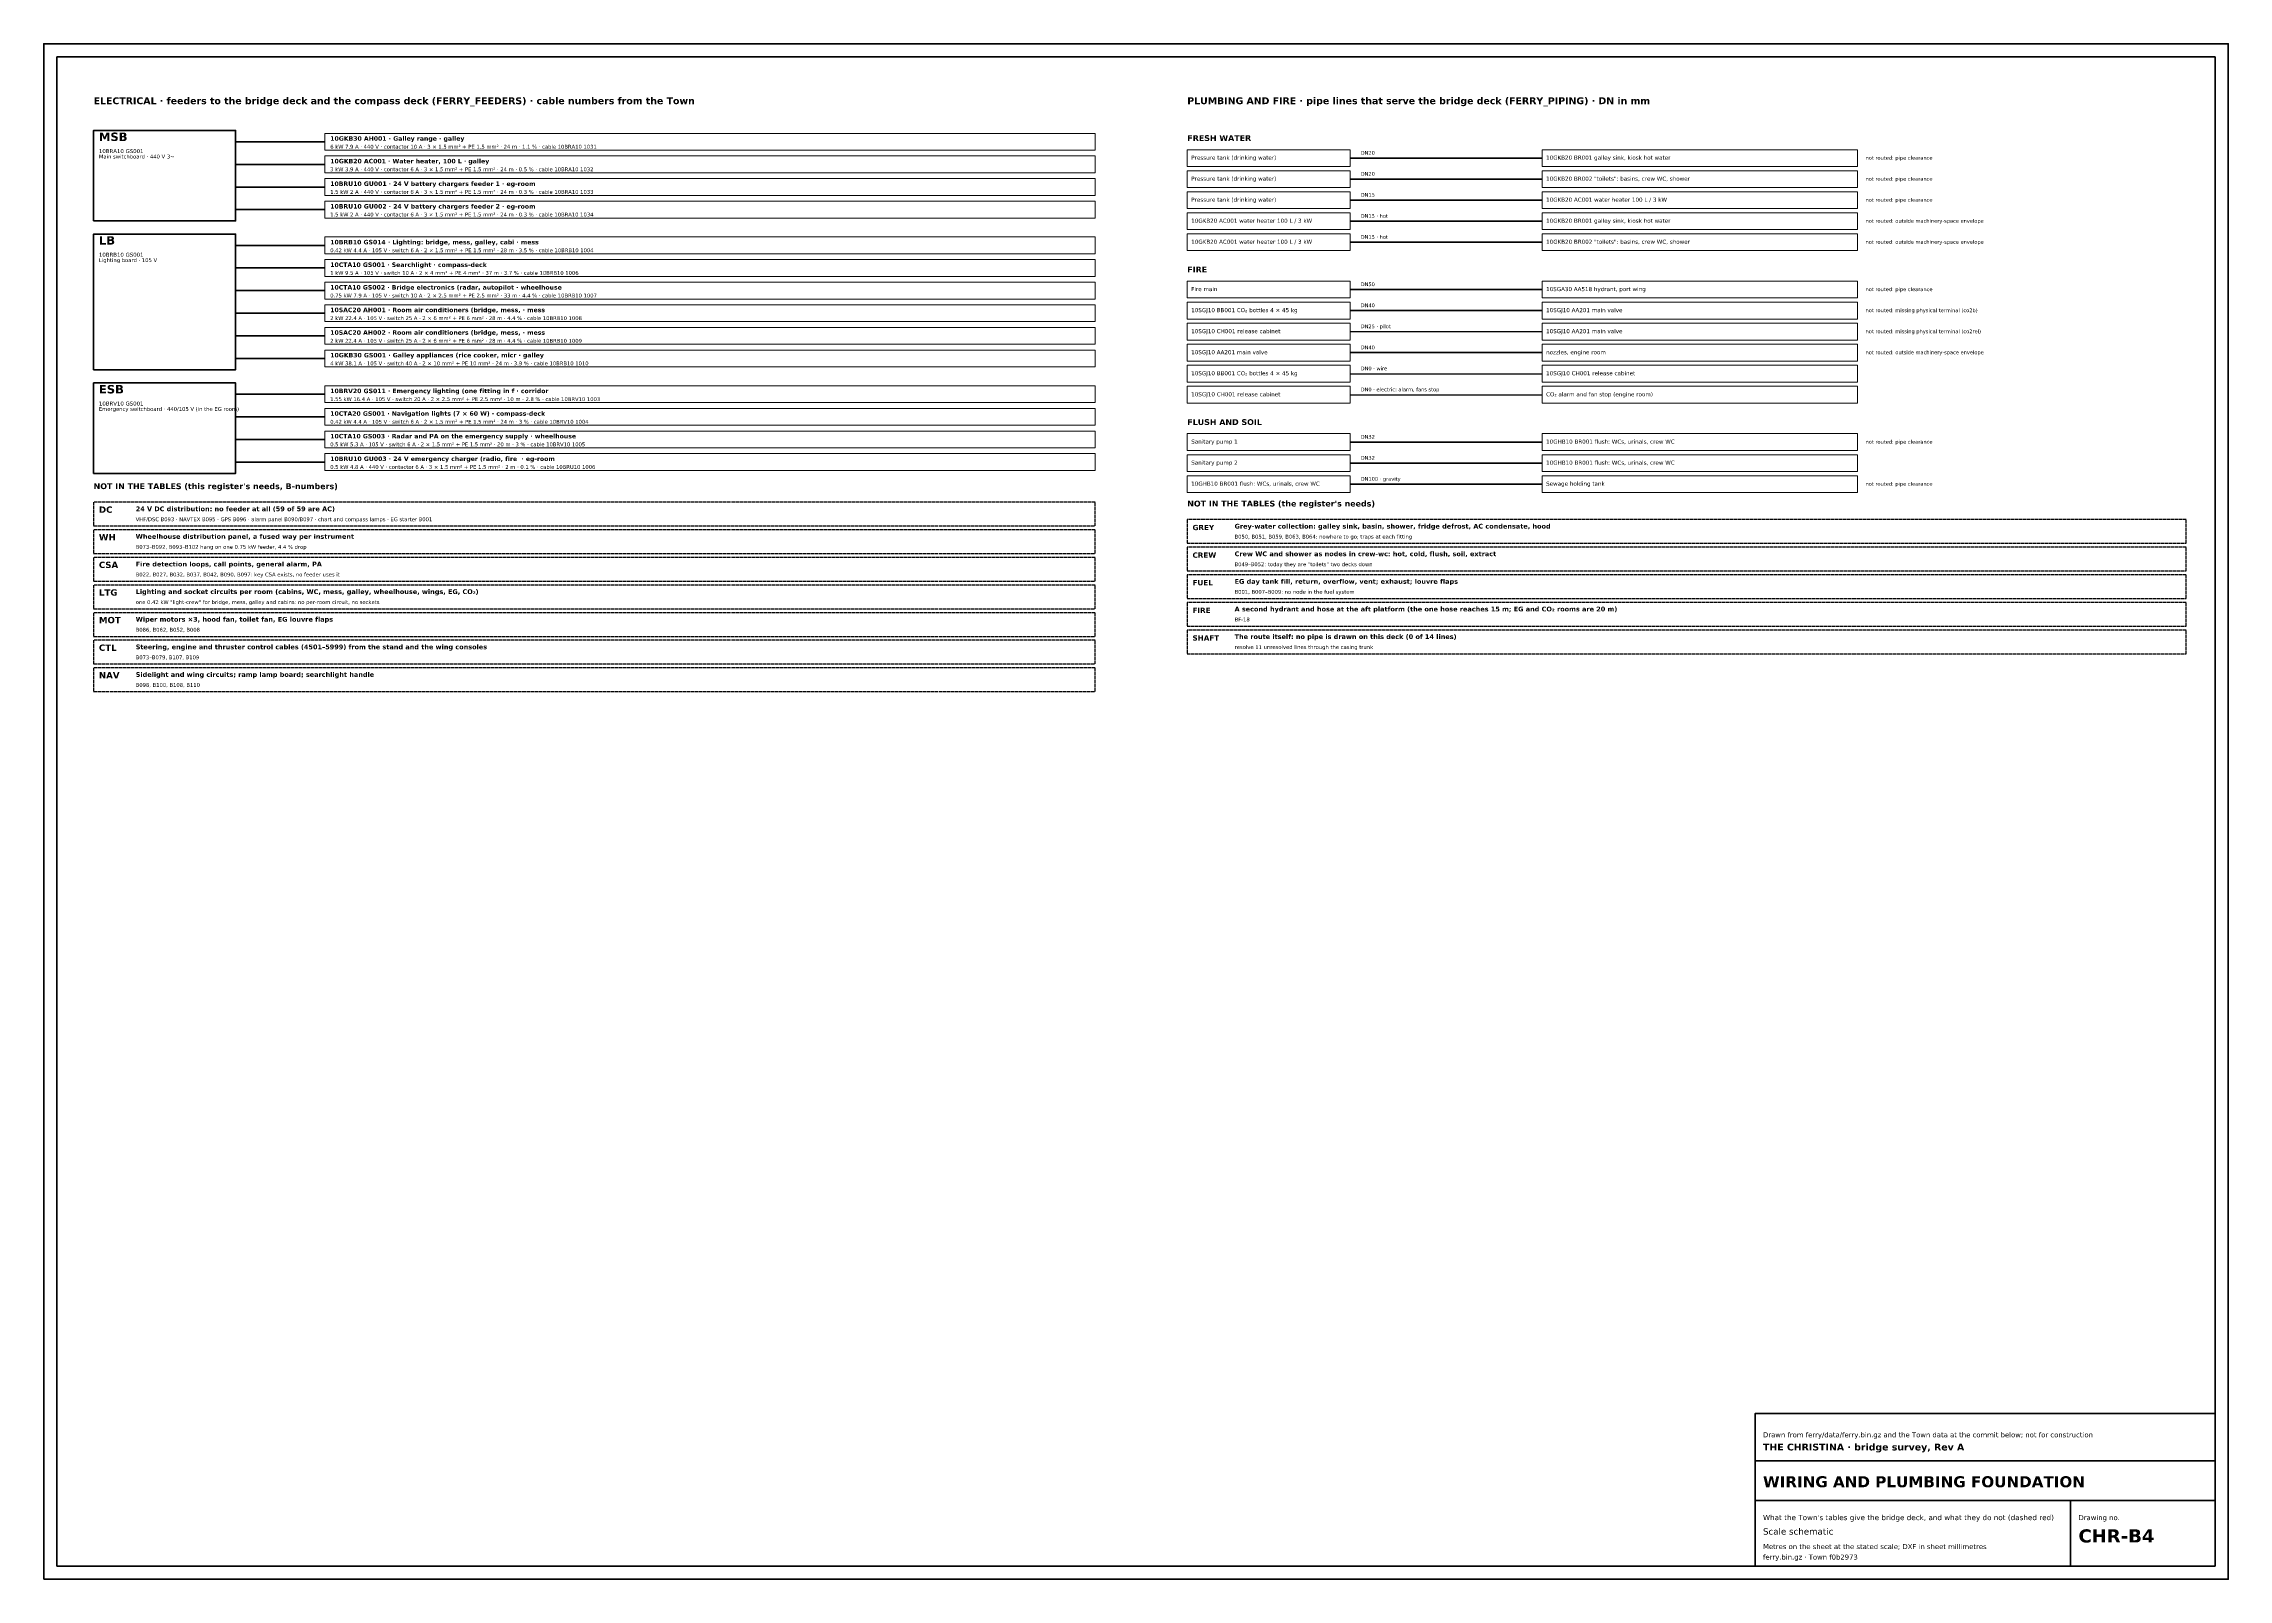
# Model space of a CAD drawing. Header units: millimetres. Extents: x 5 to 836, y 5 to 589.
import ezdxf

# ---------------------------------------------------------------- set-up
doc = ezdxf.new("R2010")
doc.units = ezdxf.units.MM
doc.linetypes.add('DASHED', pattern=[1.524, 1.27, -0.254])
for name, color, linetype, lineweight, true_color in [('CTRL', 6, 'CONTINUOUS', 25, 0x960096), ('DIM', 2, 'CONTINUOUS', 13, 0x1e46a0), ('FIND', 1, 'CONTINUOUS', 25, 0xc80000), ('FIRE', 1, 'CONTINUOUS', 35, 0xc80000), ('MISSING', 1, 'DASHED', 25, 0xc80000), ('POWER', 5, 'CONTINUOUS', 35, 0x1e46a0), ('THIN', 8, 'CONTINUOUS', 13, 0x8c8c8c), ('WASTE', 30, 'CONTINUOUS', 35, 0x825014), ('WATER', 4, 'CONTINUOUS', 35, 0x0078b4)]:
    doc.layers.add(name, color=color, linetype=linetype, lineweight=lineweight, true_color=true_color)
for name, color, linetype, lineweight in [('FRAME', 7, 'CONTINUOUS', 50), ('TEXT', 7, 'CONTINUOUS', 18), ('TITLE', 7, 'CONTINUOUS', 35), ('WALL', 7, 'CONTINUOUS', 35)]:
    doc.layers.add(name, color=color, linetype=linetype, lineweight=lineweight)
doc.styles.add('SANS', font='DejaVuSans.ttf')
doc.styles.add('SANSB', font='DejaVuSans-Bold.ttf')

msp = doc.modelspace()

# ---------------------------------------------------------------- linework, layer by layer
at = {"layer": 'CTRL'}
for p, q in [((502, 479.5), (575, 479.5)), ((502, 463.5), (575, 463.5)), ((502, 455.5), (575, 455.5))]:
    msp.add_line(p, q, dxfattribs=at)
at = {"layer": 'FIRE'}
for p, q in [((502, 521.5), (575, 521.5)), ((502, 513.5), (575, 513.5)), ((502, 495.5), (575, 495.5)), ((502, 487.5), (575, 487.5)), ((502, 471.5), (575, 471.5))]:
    msp.add_line(p, q, dxfattribs=at)
at = {"layer": 'FRAME'}
for points in [[(5, 5), (836, 5), (836, 589), (5, 589)], [(10, 10), (831, 10), (831, 584), (10, 584)]]:
    msp.add_lwpolyline(points, close=True, dxfattribs=at)
at = {"layer": 'MISSING'}
for points in [[(24, 405.6), (405, 405.6), (405, 414.6), (24, 414.6)], [(440, 399), (820, 399), (820, 408), (440, 408)], [(24, 395.1), (405, 395.1), (405, 404.1), (24, 404.1)], [(24, 384.6), (405, 384.6), (405, 393.6), (24, 393.6)], [(440, 388.5), (820, 388.5), (820, 397.5), (440, 397.5)], [(24, 374.1), (405, 374.1), (405, 383.1), (24, 383.1)], [(440, 378), (820, 378), (820, 387), (440, 387)], [(440, 367.5), (820, 367.5), (820, 376.5), (440, 376.5)], [(24, 363.6), (405, 363.6), (405, 372.6), (24, 372.6)], [(440, 357), (820, 357), (820, 366), (440, 366)], [(24, 353.1), (405, 353.1), (405, 362.1), (24, 362.1)], [(24, 342.6), (405, 342.6), (405, 351.6), (24, 351.6)]]:
    msp.add_lwpolyline(points, close=True, dxfattribs=at)
at = {"layer": 'POWER'}
for p, q in [((78, 551.7), (112, 551.7)), ((78, 543.1), (112, 543.1)), ((78, 534.5), (112, 534.5)), ((78, 525.9), (112, 525.9)), ((78, 512.3), (112, 512.3)), ((78, 503.7), (112, 503.7)), ((78, 495.1), (112, 495.1)), ((78, 486.5), (112, 486.5)), ((78, 477.9), (112, 477.9)), ((78, 469.3), (112, 469.3)), ((78, 455.7), (112, 455.7)), ((78, 447.1), (112, 447.1)), ((78, 438.5), (112, 438.5)), ((78, 429.9), (112, 429.9))]:
    msp.add_line(p, q, dxfattribs=at)
at = {"layer": 'THIN'}
for points in [[(112, 548.5), (405, 548.5), (405, 554.9), (112, 554.9)], [(440, 542.3), (502, 542.3), (502, 548.7), (440, 548.7)], [(575, 542.3), (695, 542.3), (695, 548.7), (575, 548.7)], [(112, 539.9), (405, 539.9), (405, 546.3), (112, 546.3)], [(440, 534.3), (502, 534.3), (502, 540.7), (440, 540.7)], [(575, 534.3), (695, 534.3), (695, 540.7), (575, 540.7)], [(112, 531.3), (405, 531.3), (405, 537.7), (112, 537.7)], [(440, 526.3), (502, 526.3), (502, 532.7), (440, 532.7)], [(575, 526.3), (695, 526.3), (695, 532.7), (575, 532.7)], [(112, 522.7), (405, 522.7), (405, 529.1), (112, 529.1)], [(440, 518.3), (502, 518.3), (502, 524.7), (440, 524.7)], [(575, 518.3), (695, 518.3), (695, 524.7), (575, 524.7)], [(112, 509.1), (405, 509.1), (405, 515.5), (112, 515.5)], [(440, 510.3), (502, 510.3), (502, 516.7), (440, 516.7)], [(575, 510.3), (695, 510.3), (695, 516.7), (575, 516.7)], [(112, 500.5), (405, 500.5), (405, 506.9), (112, 506.9)], [(440, 492.3), (502, 492.3), (502, 498.7), (440, 498.7)], [(575, 492.3), (695, 492.3), (695, 498.7), (575, 498.7)], [(112, 491.9), (405, 491.9), (405, 498.3), (112, 498.3)], [(440, 484.3), (502, 484.3), (502, 490.7), (440, 490.7)], [(575, 484.3), (695, 484.3), (695, 490.7), (575, 490.7)], [(112, 483.3), (405, 483.3), (405, 489.7), (112, 489.7)], [(440, 476.3), (502, 476.3), (502, 482.7), (440, 482.7)], [(575, 476.3), (695, 476.3), (695, 482.7), (575, 482.7)], [(112, 474.7), (405, 474.7), (405, 481.1), (112, 481.1)], [(440, 468.3), (502, 468.3), (502, 474.7), (440, 474.7)], [(575, 468.3), (695, 468.3), (695, 474.7), (575, 474.7)], [(112, 466.1), (405, 466.1), (405, 472.5), (112, 472.5)], [(440, 460.3), (502, 460.3), (502, 466.7), (440, 466.7)], [(575, 460.3), (695, 460.3), (695, 466.7), (575, 466.7)], [(112, 452.5), (405, 452.5), (405, 458.9), (112, 458.9)], [(440, 452.3), (502, 452.3), (502, 458.7), (440, 458.7)], [(575, 452.3), (695, 452.3), (695, 458.7), (575, 458.7)], [(112, 443.9), (405, 443.9), (405, 450.3), (112, 450.3)], [(112, 435.3), (405, 435.3), (405, 441.7), (112, 441.7)], [(440, 434.3), (502, 434.3), (502, 440.7), (440, 440.7)], [(575, 434.3), (695, 434.3), (695, 440.7), (575, 440.7)], [(112, 426.7), (405, 426.7), (405, 433.1), (112, 433.1)], [(440, 426.3), (502, 426.3), (502, 432.7), (440, 432.7)], [(575, 426.3), (695, 426.3), (695, 432.7), (575, 432.7)], [(440, 418.3), (502, 418.3), (502, 424.7), (440, 424.7)], [(575, 418.3), (695, 418.3), (695, 424.7), (575, 424.7)]]:
    msp.add_lwpolyline(points, close=True, dxfattribs=at)
at = {"layer": 'TITLE'}
for p, q in [((656, 50), (831, 50)), ((656, 35), (831, 35)), ((776, 10), (776, 35))]:
    msp.add_line(p, q, dxfattribs=at)
msp.add_lwpolyline([(656, 10), (831, 10), (831, 68), (656, 68)], close=True, dxfattribs=at)
at = {"layer": 'WALL'}
for points in [[(24, 521.6), (78, 521.6), (78, 556), (24, 556)], [(24, 465), (78, 465), (78, 516.6), (24, 516.6)], [(24, 425.6), (78, 425.6), (78, 460), (24, 460)]]:
    msp.add_lwpolyline(points, close=True, dxfattribs=at)
at = {"layer": 'WASTE'}
for p, q in [((502, 437.5), (575, 437.5)), ((502, 429.5), (575, 429.5)), ((502, 421.5), (575, 421.5))]:
    msp.add_line(p, q, dxfattribs=at)
at = {"layer": 'WATER'}
for p, q in [((502, 545.5), (575, 545.5)), ((502, 537.5), (575, 537.5)), ((502, 529.5), (575, 529.5))]:
    msp.add_line(p, q, dxfattribs=at)

# ---------------------------------------------------------------- texts
at = {"layer": 'DIM', "style": 'SANS'}
for s, p in [('DN20', (506, 546.8)), ('DN20', (506, 538.8)), ('DN15', (506, 530.8)), ('DN15 · hot', (506, 522.8)), ('DN15 · hot', (506, 514.8)), ('DN50', (506, 496.8)), ('DN40', (506, 488.8)), ('DN25 · pilot', (506, 480.8)), ('DN40', (506, 472.8)), ('DN0 · wire', (506, 464.8)), ('DN0 · electric: alarm, fans stop', (506, 456.8)), ('DN32', (506, 438.8)), ('DN32', (506, 430.8)), ('DN100 · gravity', (506, 422.8))]:
    msp.add_text(s, height=1.4, dxfattribs=at).set_placement(p)
at = {"layer": 'FIND'}
for s, height, style, p in [('not routed: pipe clearance', 1.4, 'SANS', (698, 544.9)), ('not routed: pipe clearance', 1.4, 'SANS', (698, 536.9)), ('not routed: pipe clearance', 1.4, 'SANS', (698, 528.9)), ('not routed: outside machinery-space envelope', 1.4, 'SANS', (698, 520.9)), ('not routed: outside machinery-space envelope', 1.4, 'SANS', (698, 512.9)), ('not routed: pipe clearance', 1.4, 'SANS', (698, 494.9)), ('not routed: missing physical terminal (co2b)', 1.4, 'SANS', (698, 486.9)), ('not routed: missing physical terminal (co2rel)', 1.4, 'SANS', (698, 478.9)), ('not routed: outside machinery-space envelope', 1.4, 'SANS', (698, 470.9)), ('not routed: pipe clearance', 1.4, 'SANS', (698, 436.9)), ("NOT IN THE TABLES (this register's needs, B-numbers)", 2.2, 'SANSB', (24, 419.6)), ('not routed: pipe clearance', 1.4, 'SANS', (698, 420.9)), ('DC', 2.4, 'SANSB', (26, 410.6)), ('VHF/DSC B093 · NAVTEX B095 · GPS B096 · alarm panel B090/B097 · chart and compass lamps · EG starter B001', 1.45, 'SANS', (40, 407.4)), ('24 V DC distribution: no feeder at all (59 of 59 are AC)', 1.8, 'SANSB', (40, 411.2)), ("NOT IN THE TABLES (the register's needs)", 2.2, 'SANSB', (440, 413)), ('WH', 2.4, 'SANSB', (26, 400.1)), ('Wheelhouse distribution panel, a fused way per instrument', 1.8, 'SANSB', (40, 400.7)), ('GREY', 2, 'SANSB', (442, 404)), ('Grey-water collection: galley sink, basin, shower, fridge defrost, AC condensate, hood', 1.8, 'SANSB', (458, 404.6)), ('B050, B051, B059, B063, B064: nowhere to go; traps at each fitting', 1.45, 'SANS', (458, 400.8)), ('CSA', 2.4, 'SANSB', (26, 389.6)), ('B073–B092, B093–B102 hang on one 0.75 kW feeder, 4.4 % drop', 1.45, 'SANS', (40, 396.9)), ('Fire detection loops, call points, general alarm, PA', 1.8, 'SANSB', (40, 390.2)), ('CREW', 2, 'SANSB', (442, 393.5)), ('Crew WC and shower as nodes in crew-wc: hot, cold, flush, soil, extract', 1.8, 'SANSB', (458, 394.1)), ('B049–B052: today they are "toilets" two decks down', 1.45, 'SANS', (458, 390.3)), ('B022, B027, B032, B037, B042, B090, B097: key CSA exists, no feeder uses it', 1.45, 'SANS', (40, 386.4)), ('FUEL', 2, 'SANSB', (442, 383)), ('EG day tank fill, return, overflow, vent; exhaust; louvre flaps', 1.8, 'SANSB', (458, 383.6)), ('LTG', 2.4, 'SANSB', (26, 379.1)), ('one 0.42 kW "light-crew" for bridge, mess, galley and cabins: no per-room circuit, no sockets', 1.45, 'SANS', (40, 375.9)), ('Lighting and socket circuits per room (cabins, WC, mess, galley, wheelhouse, wings, EG, CO₂)', 1.8, 'SANSB', (40, 379.7)), ('FIRE', 2, 'SANSB', (442, 372.5)), ('A second hydrant and hose at the aft platform (the one hose reaches 15 m; EG and CO₂ rooms are 20 m)', 1.8, 'SANSB', (458, 373.1)), ('B001, B007–B009: no node in the fuel system', 1.45, 'SANS', (458, 379.8)), ('MOT', 2.4, 'SANSB', (26, 368.6)), ('Wiper motors ×3, hood fan, toilet fan, EG louvre flaps', 1.8, 'SANSB', (40, 369.2)), ('B086, B062, B052, B008', 1.45, 'SANS', (40, 365.4)), ('BF-18', 1.45, 'SANS', (458, 369.3)), ('CTL', 2.4, 'SANSB', (26, 358.1)), ('Steering, engine and thruster control cables (4501–5999) from the stand and the wing consoles', 1.8, 'SANSB', (40, 358.7)), ('SHAFT', 2, 'SANSB', (442, 362)), ('The route itself: no pipe is drawn on this deck (0 of 14 lines)', 1.8, 'SANSB', (458, 362.6)), ('resolve 11 unresolved lines through the casing trunk', 1.45, 'SANS', (458, 358.8)), ('NAV', 2.4, 'SANSB', (26, 347.6)), ('Sidelight and wing circuits; ramp lamp board; searchlight handle', 1.8, 'SANSB', (40, 348.2)), ('B073–B079, B107, B109', 1.45, 'SANS', (40, 354.9)), ('B098, B100, B108, B110', 1.45, 'SANS', (40, 344.4))]:
    msp.add_text(s, height=height, dxfattribs=dict(at, style=style)).set_placement(p)
at = {"layer": 'TEXT'}
for s, height, style, p in [('ELECTRICAL · feeders to the bridge deck and the compass deck (FERRY_FEEDERS) · cable numbers from the Town', 2.6, 'SANSB', (24, 566)), ('PLUMBING AND FIRE · pipe lines that serve the bridge deck (FERRY_PIPING) · DN in mm', 2.6, 'SANSB', (440, 566)), ('10BRA10 GS001', 1.5, 'SANS', (26, 547.4)), ('MSB', 3.2, 'SANSB', (26, 552)), ('6 kW 7.9 A · 440 V · contactor 10 A · 3 × 1.5 mm² + PE 1.5 mm² · 24 m · 1.1 % · cable 10BRA10 1031', 1.45, 'SANS', (114, 549.1)), ('10GKB30 AH001 · Galley range · galley', 1.7, 'SANSB', (114, 552.1)), ('FRESH WATER', 2.2, 'SANSB', (440, 552)), ('Main switchboard · 440 V 3~', 1.45, 'SANS', (26, 545.35)), ('3 kW 3.9 A · 440 V · contactor 6 A · 3 × 1.5 mm² + PE 1.5 mm² · 24 m · 0.5 % · cable 10BRA10 1032', 1.45, 'SANS', (114, 540.5)), ('10GKB20 AC001 · Water heater, 100 L · galley', 1.7, 'SANSB', (114, 543.5)), ('Pressure tank (drinking water)', 1.55, 'SANS', (441.5, 544.9)), ('10GKB20 BR001 galley sink, kiosk hot water', 1.55, 'SANS', (576.5, 544.9)), ('1.5 kW 2 A · 440 V · contactor 6 A · 3 × 1.5 mm² + PE 1.5 mm² · 24 m · 0.3 % · cable 10BRA10 1033', 1.45, 'SANS', (114, 531.9)), ('10BRU10 GU001 · 24 V battery chargers feeder 1 · eg-room', 1.7, 'SANSB', (114, 534.9)), ('Pressure tank (drinking water)', 1.55, 'SANS', (441.5, 536.9)), ('10GKB20 BR002 "toilets": basins, crew WC, shower', 1.55, 'SANS', (576.5, 536.9)), ('1.5 kW 2 A · 440 V · contactor 6 A · 3 × 1.5 mm² + PE 1.5 mm² · 24 m · 0.3 % · cable 10BRA10 1034', 1.45, 'SANS', (114, 523.3)), ('10BRU10 GU002 · 24 V battery chargers feeder 2 · eg-room', 1.7, 'SANSB', (114, 526.3)), ('Pressure tank (drinking water)', 1.55, 'SANS', (441.5, 528.9)), ('10GKB20 AC001 water heater 100 L / 3 kW', 1.55, 'SANS', (576.5, 528.9)), ('LB', 3.2, 'SANSB', (26, 512.6)), ('10GKB20 AC001 water heater 100 L / 3 kW', 1.55, 'SANS', (441.5, 520.9)), ('10GKB20 BR001 galley sink, kiosk hot water', 1.55, 'SANS', (576.5, 520.9)), ('Lighting board · 105 V', 1.45, 'SANS', (26, 505.95)), ('10BRB10 GS001', 1.5, 'SANS', (26, 508)), ('0.42 kW 4.4 A · 105 V · switch 6 A · 2 × 1.5 mm² + PE 1.5 mm² · 28 m · 3.5 % · cable 10BRB10 1004', 1.45, 'SANS', (114, 509.7)), ('10BRB10 GS014 · Lighting: bridge, mess, galley, cabi · mess', 1.7, 'SANSB', (114, 512.7)), ('10GKB20 AC001 water heater 100 L / 3 kW', 1.55, 'SANS', (441.5, 512.9)), ('10GKB20 BR002 "toilets": basins, crew WC, shower', 1.55, 'SANS', (576.5, 512.9)), ('1 kW 9.5 A · 105 V · switch 10 A · 2 × 4 mm² + PE 4 mm² · 37 m · 3.7 % · cable 10BRB10 1006', 1.45, 'SANS', (114, 501.1)), ('10CTA10 GS001 · Searchlight · compass-deck', 1.7, 'SANSB', (114, 504.1)), ('FIRE', 2.2, 'SANSB', (440, 502)), ('0.75 kW 7.9 A · 105 V · switch 10 A · 2 × 2.5 mm² + PE 2.5 mm² · 33 m · 4.4 % · cable 10BRB10 1007', 1.45, 'SANS', (114, 492.5)), ('10CTA10 GS002 · Bridge electronics (radar, autopilot · wheelhouse', 1.7, 'SANSB', (114, 495.5)), ('Fire main', 1.55, 'SANS', (441.5, 494.9)), ('10SGA30 AA518 hydrant, port wing', 1.55, 'SANS', (576.5, 494.9)), ('2 kW 22.4 A · 105 V · switch 25 A · 2 × 6 mm² + PE 6 mm² · 28 m · 4.4 % · cable 10BRB10 1008', 1.45, 'SANS', (114, 483.9)), ('10SAC20 AH001 · Room air conditioners (bridge, mess, · mess', 1.7, 'SANSB', (114, 486.9)), ('10SGJ10 BB001 CO₂ bottles 4 × 45 kg', 1.55, 'SANS', (441.5, 486.9)), ('10SGJ10 AA201 main valve', 1.55, 'SANS', (576.5, 486.9)), ('2 kW 22.4 A · 105 V · switch 25 A · 2 × 6 mm² + PE 6 mm² · 28 m · 4.4 % · cable 10BRB10 1009', 1.45, 'SANS', (114, 475.3)), ('10SAC20 AH002 · Room air conditioners (bridge, mess, · mess', 1.7, 'SANSB', (114, 478.3)), ('10SGJ10 CH001 release cabinet', 1.55, 'SANS', (441.5, 478.9)), ('10SGJ10 AA201 main valve', 1.55, 'SANS', (576.5, 478.9)), ('4 kW 38.1 A · 105 V · switch 40 A · 2 × 10 mm² + PE 10 mm² · 24 m · 3.9 % · cable 10BRB10 1010', 1.45, 'SANS', (114, 466.7)), ('10GKB30 GS001 · Galley appliances (rice cooker, micr · galley', 1.7, 'SANSB', (114, 469.7)), ('10SGJ10 AA201 main valve', 1.55, 'SANS', (441.5, 470.9)), ('nozzles, engine room', 1.55, 'SANS', (576.5, 470.9)), ('ESB', 3.2, 'SANSB', (26, 456)), ('10BRV20 GS011 · Emergency lighting (one fitting in f · corridor', 1.7, 'SANSB', (114, 456.1)), ('10SGJ10 BB001 CO₂ bottles 4 × 45 kg', 1.55, 'SANS', (441.5, 462.9)), ('10SGJ10 CH001 release cabinet', 1.55, 'SANS', (576.5, 462.9)), ('Emergency switchboard · 440/105 V (in the EG room)', 1.45, 'SANS', (26, 449.35)), ('10BRV10 GS001', 1.5, 'SANS', (26, 451.4)), ('1.55 kW 16.4 A · 105 V · switch 20 A · 2 × 2.5 mm² + PE 2.5 mm² · 10 m · 2.8 % · cable 10BRV10 1003', 1.45, 'SANS', (114, 453.1)), ('10CTA20 GS001 · Navigation lights (7 × 60 W) · compass-deck', 1.7, 'SANSB', (114, 447.5)), ('10SGJ10 CH001 release cabinet', 1.55, 'SANS', (441.5, 454.9)), ('CO₂ alarm and fan stop (engine room)', 1.55, 'SANS', (576.5, 454.9)), ('0.42 kW 4.4 A · 105 V · switch 6 A · 2 × 1.5 mm² + PE 1.5 mm² · 24 m · 3 % · cable 10BRV10 1004', 1.45, 'SANS', (114, 444.5)), ('10CTA10 GS003 · Radar and PA on the emergency supply · wheelhouse', 1.7, 'SANSB', (114, 438.9)), ('FLUSH AND SOIL', 2.2, 'SANSB', (440, 444)), ('0.5 kW 5.3 A · 105 V · switch 6 A · 2 × 1.5 mm² + PE 1.5 mm² · 20 m · 3 % · cable 10BRV10 1005', 1.45, 'SANS', (114, 435.9)), ('Sanitary pump 1', 1.55, 'SANS', (441.5, 436.9)), ('10GHB10 BR001 flush: WCs, urinals, crew WC', 1.55, 'SANS', (576.5, 436.9)), ('0.5 kW 4.8 A · 440 V · contactor 6 A · 3 × 1.5 mm² + PE 1.5 mm² · 2 m · 0.1 % · cable 10BRU10 1006', 1.45, 'SANS', (114, 427.3)), ('10BRU10 GU003 · 24 V emergency charger (radio, fire  · eg-room', 1.7, 'SANSB', (114, 430.3)), ('Sanitary pump 2', 1.55, 'SANS', (441.5, 428.9)), ('10GHB10 BR001 flush: WCs, urinals, crew WC', 1.55, 'SANS', (576.5, 428.9)), ('10GHB10 BR001 flush: WCs, urinals, crew WC', 1.55, 'SANS', (441.5, 420.9)), ('Sewage holding tank', 1.55, 'SANS', (576.5, 420.9)), ('Drawn from ferry/data/ferry.bin.gz and the Town data at the commit below; not for construction', 1.9, 'SANS', (659, 59)), ('THE CHRISTINA · bridge survey, Rev A', 2.6, 'SANSB', (659, 54)), ('WIRING AND PLUMBING FOUNDATION', 4.2, 'SANSB', (659, 40)), ("What the Town's tables give the bridge deck, and what they do not (dashed red)", 1.9943, 'SANS', (659, 27.5)), ('Drawing no.', 1.9, 'SANS', (779, 27.5)), ('Scale schematic', 2.4, 'SANS', (659, 22)), ('Metres on the sheet at the stated scale; DXF in sheet millimetres', 1.9, 'SANS', (659, 16.5)), ('CHR-B4', 5, 'SANSB', (779, 19)), ('ferry.bin.gz · Town f0b2973', 1.9, 'SANS', (659, 12.5))]:
    msp.add_text(s, height=height, dxfattribs=dict(at, style=style)).set_placement(p)

doc.saveas('drawing.dxf')
